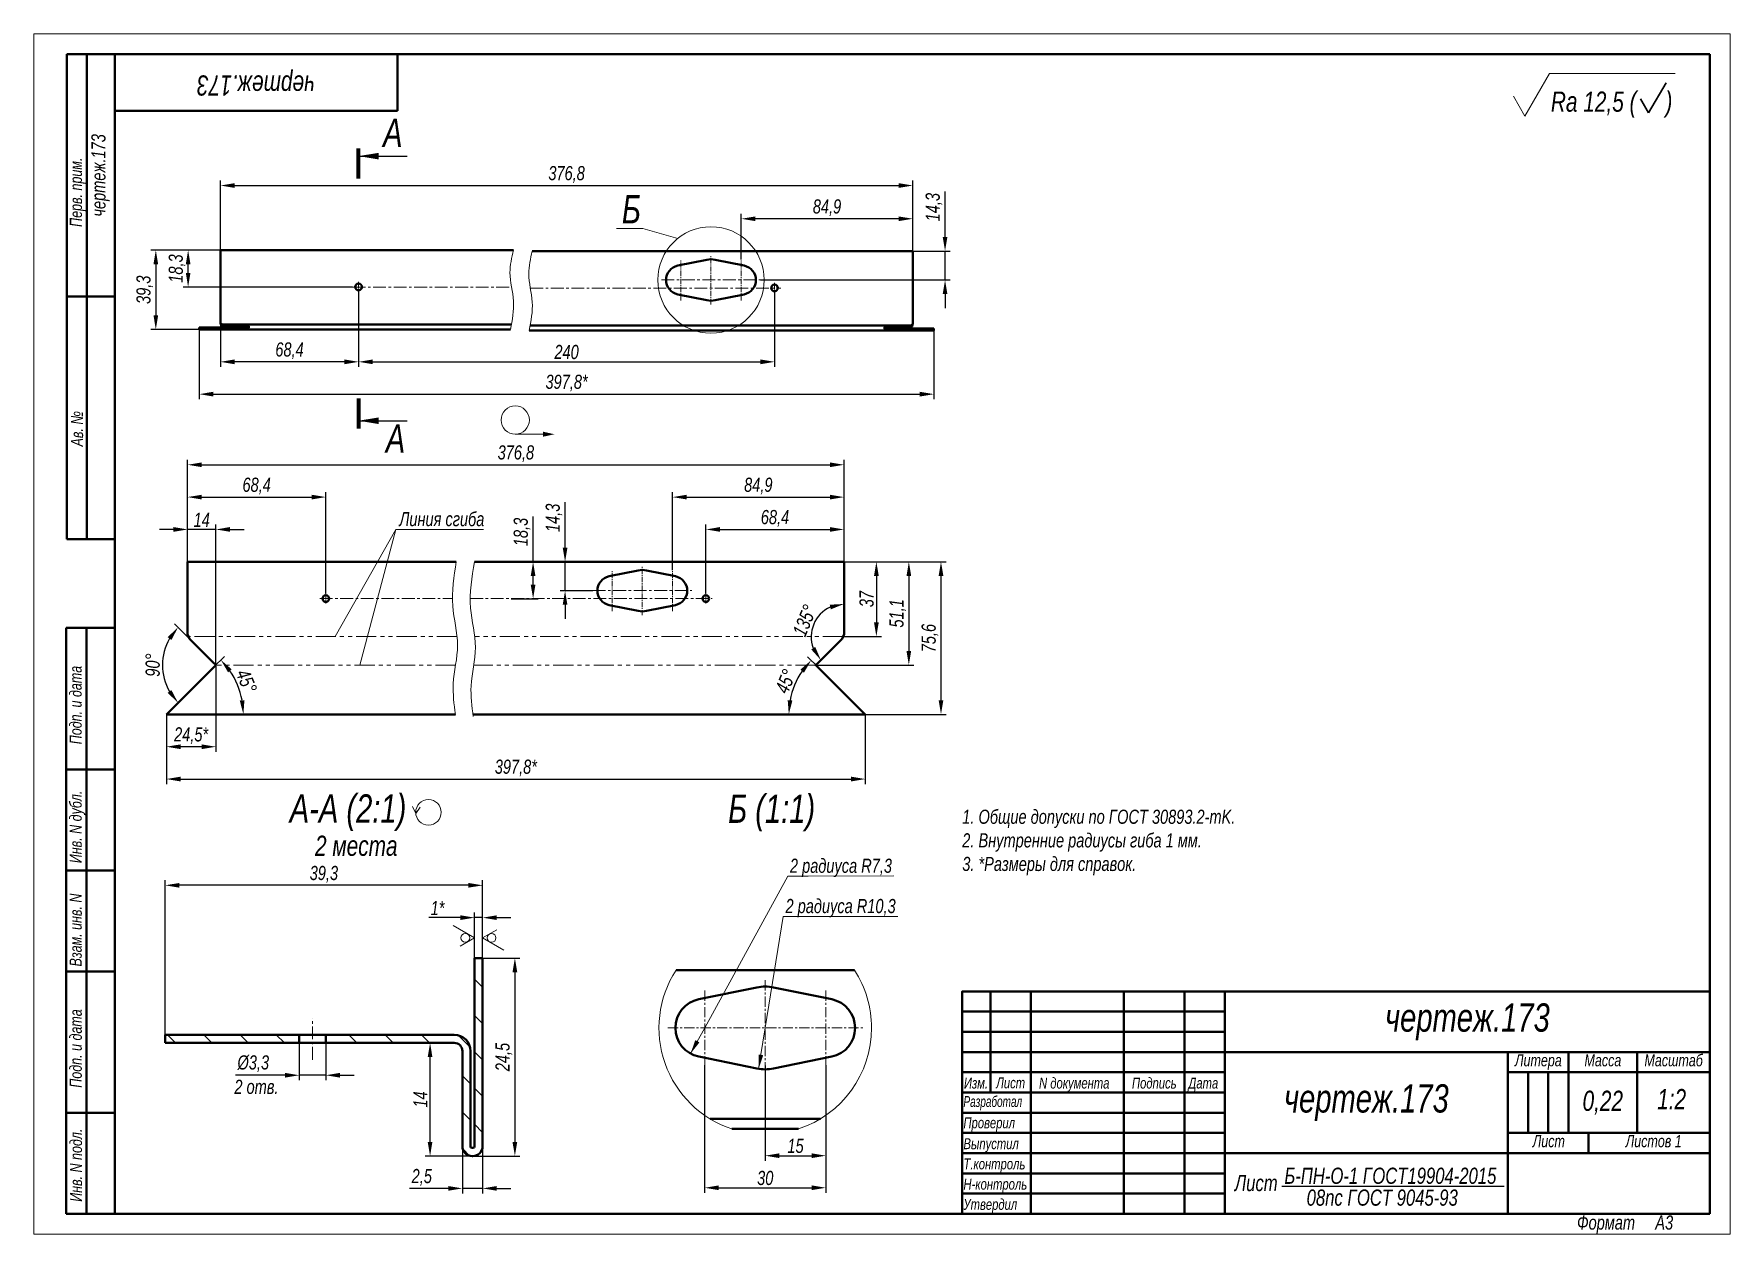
# Model space of a CAD drawing. Header units: millimetres. Extents: x 8428 to 17165, y -24193 to -22478.
# Drawn here: x 8427.6 to 8847.6, y -22774.9 to -22477.9 of the extents above; entities outside this region: 1.
import ezdxf

# ---------------------------------------------------------------- set-up
doc = ezdxf.new("R2010")
doc.units = ezdxf.units.MM
doc.linetypes.add('LT_04', pattern=[20, 10, -2, 2, -2, 2, -2])
doc.linetypes.add('LT_08', pattern=[10.16, 6.35, -1.27, 1.27, -1.27])
for name, color, linetype, lineweight in [('Layer_01', 3, 'Continuous', 13), ('Layer_02', 5, 'LT_04', 13), ('Layer_05', 7, 'Continuous', 40), ('Layer_08', 1, 'Continuous', 15), ('Layer_09', 6, 'Continuous', 15), ('Layer_15', 7, 'Continuous', 40), ('Layer_18', 7, 'Continuous', 18), ('Layer_20', 8, 'Continuous', 20)]:
    doc.layers.add(name, color=color, linetype=linetype, lineweight=lineweight)
doc.styles.add('Style_01', font='ARIALNI.TTF', dxfattribs={"width": 0.9, "height": 3.5})
doc.dimstyles.new('DimStyle_05', dxfattribs={"dimtxt": 3.5, "dimasz": 3.5, "dimexe": 1.25, "dimexo": 0, "dimtad": 1, "dimlfac": 2, "dimtxsty": 'Style_01', "dimcen": 0, "dimazin": 3, "dimtfac": 1, "dimtmove": 0, "dimatfit": 3})
pattern_1 = [(135, (0.16, -4.48), (-4.490128, -4.490128), [])]

msp = doc.modelspace()

# ---------------------------------------------------------------- texts
at = {"layer": 'Layer_01', "style": 'Style_01', "width": 0.9}
for s, height, p in [('Rа 12,5 (     )', 5, (8803.1934, -22497.146)), ('А', 7, (8514.0227, -22505.8476)), ('А', 7, (8514.6841, -22581.5392)), ('1:2', 5, (8829.5204, -22743.9928))]:
    msp.add_text(s, height=height, dxfattribs=at).set_placement(p)
at = {"layer": 'Layer_01', "attachment_point": 5, "style": 'Style_01'}
for insert, char_height, width, rotation in [((8482.5641, -22489.8924), 5, 70, 180), ((8444.0641, -22512.8924), 3.5, 60, 90)]:
    msp.add_mtext('чертеж.173', dxfattribs=dict(at, insert=insert, char_height=char_height, width=width, rotation=rotation))
at = {"layer": 'Layer_01', "style": 'Style_01'}
for s, insert, char_height, width, attachment_point in [('Б', (8573.1552, -22517.7631), 7, 4.434925, 1), ('Линия сгиба', (8539.0924, -22599.7522), 3.5, 97.569112, 9), ('чертеж.173', (8782.5241, -22722.3607), 7, 120.079998, 5), ('чертеж.173', (8757.5074, -22742.3741), 7, 70.046667, 5), ('0,22', (8816.0464, -22742.3741), 5, 17.011333, 5)]:
    msp.add_mtext(s, dxfattribs=dict(at, insert=insert, char_height=char_height, width=width, attachment_point=attachment_point))
at = {"layer": 'Layer_01', "attachment_point": 1, "style": 'Style_01'}
for s, insert, char_height in [('А-А (2:1)', (8490.9131, -22666.0617), 7), ('Б (1:1)', (8599.4706, -22666.1282), 7), ('2 места', (8497.1724, -22676.2942), 5)]:
    msp.add_mtext(s, dxfattribs=dict(at, insert=insert, char_height=char_height))
at = {"layer": 'Layer_01', "insert": (8657.4408, -22686.095), "char_height": 3.5, "attachment_point": 7, "style": 'Style_01'}
msp.add_mtext_dynamic_manual_height_columns('1. Общие допуски по ГОСТ 30893.2-mK.\\P2. Внутренние радиусы гиба 1 мм.\\P3. *Размеры для справок.', width=195.138224, gutter_width=17.5, heights=[-16.3174], dxfattribs=at)
at = {"layer": 'Layer_01', "linetype": 'Continuous', "char_height": 4, "width": 70.046667, "attachment_point": 5, "style": 'Style_01'}
for s, insert in [('Б-ПН-О-1 ГОСТ19904-2015', (8763.451, -22760.4928)), ('Лист', (8730.224, -22762.2928)), ('08пс ГОСТ 9045-93', (8761.43, -22765.901))]:
    msp.add_mtext(s, dxfattribs=dict(at, insert=insert))
at = {"layer": 'Layer_08', "ltscale": 0.5, "char_height": 3.5, "attachment_point": 5, "style": 'Style_01'}
for s, insert in [('2 радиуса R7,3', (8627.4009, -22684.2728)), ('2 радиуса R10,3', (8627.3136, -22694.243)), ('2 отв.', (8482.6619, -22738.4673))]:
    msp.add_mtext(s, dxfattribs=dict(at, insert=insert))

# ---------------------------------------------------------------- blocks, each defined once
blk = doc.blocks.new('Block_146')
at = {"layer": 'Layer_05', "linetype": 'Continuous', "lineweight": 15}
for p, q in [((0, 297.18), (0, 0.18)), ((420, 297.18), (0, 297.18)), ((420, 297.18), (420, 0.18)), ((0, 0.18), (420, 0.18))]:
    blk.add_line(p, q, dxfattribs=at)
at = {"layer": 'Layer_05', "linetype": 'Continuous'}
for p, q in [((415, 292.18), (8.12, 292.18)), ((8.12, 172.18), (8.12, 292.18)), ((13.12, 172.18), (13.12, 292.18)), ((20, 292.18), (20, 5.18)), ((90, 292.18), (90, 278.18)), ((415, 5.18), (415, 292.18)), ((20, 278.18), (90, 278.18)), ((8.12, 232.18), (20, 232.18)), ((8.12, 172.18), (20, 172.18)), ((8, 5.18), (8, 150.18)), ((8, 150.18), (20, 150.18)), ((13, 5.18), (13, 150.18)), ((8, 115.18), (20, 115.18)), ((8, 90.18), (20, 90.18)), ((8, 65.18), (20, 65.18)), ((229.88, 55.22), (294.92, 55.22)), ((229.88, 50.21), (294.92, 50.21)), ((229.88, 45.21), (294.92, 45.21)), ((369.97, 40.21), (369.97, 25.2)), ((374.97, 40.21), (374.97, 25.2)), ((8, 30.18), (20, 30.18)), ((229.88, 30.2), (294.92, 30.2)), ((229.88, 25.2), (294.92, 25.2)), ((229.88, 20.19), (294.92, 20.19)), ((229.88, 15.19), (294.92, 15.19)), ((229.88, 10.19), (294.92, 10.19)), ((8, 5.18), (20, 5.18)), ((20, 5.18), (415, 5.18)), ((415, 5.18), (230, 5.18))]:
    blk.add_line(p, q, dxfattribs=at)
for points in [[(415, 60.22), (229.88, 60.22), (229.88, 5.18)], [(236.88, 60.22), (236.88, 35.2)], [(246.89, 60.22), (246.89, 5.18)], [(269.9, 60.22), (269.9, 5.18)], [(284.91, 60.22), (284.91, 5.18)], [(294.92, 60.22), (294.92, 5.18)], [(415, 45.21), (294.92, 45.21)], [(415, 45.21), (294.92, 45.21)], [(364.97, 45.21), (364.97, 5.18)], [(379.98, 45.21), (379.98, 25.2)], [(396.99, 45.21), (396.99, 25.2)], [(396.99, 45.21), (396.99, 25.2)], [(229.88, 40.21), (294.92, 40.21)], [(364.97, 40.21), (415, 40.21)], [(229.88, 35.2), (294.92, 35.2)], [(364.97, 25.2), (415, 25.2)], [(384.98, 25.2), (384.98, 20.19)], [(294.92, 20.19), (415, 20.19)]]:
    blk.add_lwpolyline(points, dxfattribs=at)
at = {"layer": 'Layer_05', "linetype": 'Continuous', "style": 'Style_01', "width": 0.9}
for s, p in [('Перв. прим.', (11.89, 249.43)), ('Ав. №', (12.16, 195.1)), ('Подп. и дата', (11.81, 121.4)), ('Инв. N дубл.', (11.82, 91.97)), ('Взам. инв. N', (11.83, 66.4)), ('Подп. и дата', (11.85, 36.4)), ('Инв. N подл.', (11.9, 8.18))]:
    blk.add_text(s, height=3, rotation=90, dxfattribs=at).set_placement(p)
at = {"layer": 'Layer_05', "linetype": 'Continuous', "style": 'Style_01'}
for s, height, width, p in [('Литера', 3, 0.9, (366.74, 41.69)), ('Масса', 3, 0.9, (383.95, 41.69)), ('Масштаб', 3, 0.9, (398.8, 41.69)), ('Изм.', 2.7, 0.9, (230.29, 36.2)), ('Лист', 2.7, 0.9, (238.27, 36.25)), ('N документа', 2.7, 0.9, (248.89, 36.2)), ('Подпись', 2.7, 0.9, (271.9, 36.2)), ('Дата', 2.7, 0.9, (285.88, 36.2)), ('Разработал', 2.7, 0.8, (230.17, 31.64)), ('Проверил', 2.7, 0.9, (230.17, 26.36)), ('Выпустил', 2.7, 0.9, (230.17, 21.19)), ('Лист ', 3, 0.9, (371.13, 21.68)), ('Листов 1', 3, 0.9, (394.15, 21.68)), ('Т.контроль', 2.7, 0.9, (230.17, 16.19)), ('Н-контроль', 2.7, 0.9, (230.17, 11.19)), ('Утвердил', 2.7, 0.9, (230.17, 6.18))]:
    blk.add_text(s, height=height, dxfattribs=dict(at, width=width)).set_placement(p)
at = {"layer": 'Layer_05', "linetype": 'Continuous', "insert": (382.1, 4.78), "char_height": 3.5, "width": 32.9515, "attachment_point": 1, "style": 'Style_01'}
blk.add_mtext('Формат     А3', dxfattribs=at)
blk = doc.blocks.new('*D1099')
at = {"layer": 'Defpoints', "color": 0, "ltscale": 0.5, "transparency": 16777216}
for p in [(8538.66, -22696.59), (8536.66, -22706.59), (8538.66, -22706.59)]:
    blk.add_point(p, dxfattribs=at)
at = {"layer": 'Layer_08', "color": 0, "lineweight": -2, "ltscale": 0.5, "transparency": 16777216}
for p, q in [((8533.16, -22696.59), (8525.36, -22696.59)), ((8536.66, -22706.59), (8536.66, -22695.34)), ((8538.66, -22696.59), (8536.66, -22696.59)), ((8538.66, -22706.59), (8538.66, -22695.34)), ((8542.16, -22696.59), (8545.66, -22696.59))]:
    blk.add_line(p, q, dxfattribs=at)
at = {"layer": 'Layer_08', "color": 0, "ltscale": 0.5, "transparency": 16777216}
for points in [[(8533.16, -22696.01), (8533.16, -22697.17), (8536.66, -22696.59)], [(8542.16, -22696.01), (8542.16, -22697.17), (8538.66, -22696.59)]]:
    blk.add_solid(points, dxfattribs=at)
at = {"layer": 'Layer_08', "color": 0, "ltscale": 0.5, "transparency": 16777216, "insert": (8527.51, -22694.21), "char_height": 3.5, "attachment_point": 5, "style": 'Style_01'}
blk.add_mtext('1*', dxfattribs=at)
blk = doc.blocks.new('*D1100')
at = {"layer": 'Defpoints', "color": 0, "ltscale": 0.5, "transparency": 16777216}
for p in [(8460.06, -22688.59), (8538.66, -22706.59), (8460.06, -22725.59)]:
    blk.add_point(p, dxfattribs=at)
at = {"layer": 'Layer_08', "color": 0, "lineweight": -2, "ltscale": 0.5, "transparency": 16777216}
for p, q in [((8460.06, -22725.59), (8460.06, -22687.34)), ((8538.66, -22706.59), (8538.66, -22687.34)), ((8535.16, -22688.59), (8463.56, -22688.59))]:
    blk.add_line(p, q, dxfattribs=at)
at = {"layer": 'Layer_08', "color": 0, "ltscale": 0.5, "transparency": 16777216}
for points in [[(8463.56, -22688.01), (8463.56, -22689.17), (8460.06, -22688.59)], [(8535.16, -22688.01), (8535.16, -22689.17), (8538.66, -22688.59)]]:
    blk.add_solid(points, dxfattribs=at)
at = {"layer": 'Layer_08', "color": 0, "ltscale": 0.5, "transparency": 16777216, "insert": (8499.36, -22685.86), "char_height": 3.5, "attachment_point": 5, "style": 'Style_01'}
blk.add_mtext('39,3', dxfattribs=at)
blk = doc.blocks.new('*D1101')
at = {"layer": 'Defpoints', "color": 0, "ltscale": 0.5, "transparency": 16777216}
for p in [(8538.66, -22706.59), (8536.26, -22755.59), (8546.66, -22755.59)]:
    blk.add_point(p, dxfattribs=at)
at = {"layer": 'Layer_08', "color": 0, "lineweight": -2, "ltscale": 0.5, "transparency": 16777216}
for p, q in [((8538.66, -22706.59), (8547.91, -22706.59)), ((8546.66, -22710.09), (8546.66, -22752.09)), ((8536.26, -22755.59), (8547.91, -22755.59))]:
    blk.add_line(p, q, dxfattribs=at)
at = {"layer": 'Layer_08', "color": 0, "ltscale": 0.5, "transparency": 16777216}
for points in [[(8546.07, -22710.09), (8547.24, -22710.09), (8546.66, -22706.59)], [(8546.07, -22752.09), (8547.24, -22752.09), (8546.66, -22755.59)]]:
    blk.add_solid(points, dxfattribs=at)
at = {"layer": 'Layer_08', "color": 0, "ltscale": 0.5, "transparency": 16777216, "insert": (8543.92, -22731.09), "char_height": 3.5, "attachment_point": 5, "rotation": 90, "style": 'Style_01'}
blk.add_mtext('24,5', dxfattribs=at)
blk = doc.blocks.new('*D1102')
at = {"layer": 'Defpoints', "color": 0, "ltscale": 0.5, "transparency": 16777216}
for p in [(8525.66, -22727.59), (8527.22, -22727.59), (8536.26, -22755.59)]:
    blk.add_point(p, dxfattribs=at)
at = {"layer": 'Layer_08', "color": 0, "lineweight": -2, "ltscale": 0.5, "transparency": 16777216}
for p, q in [((8527.22, -22727.59), (8524.41, -22727.59)), ((8525.66, -22752.09), (8525.66, -22731.09)), ((8536.26, -22755.59), (8524.41, -22755.59))]:
    blk.add_line(p, q, dxfattribs=at)
at = {"layer": 'Layer_08', "color": 0, "ltscale": 0.5, "transparency": 16777216}
for points in [[(8525.07, -22731.09), (8526.24, -22731.09), (8525.66, -22727.59)], [(8525.07, -22752.09), (8526.24, -22752.09), (8525.66, -22755.59)]]:
    blk.add_solid(points, dxfattribs=at)
at = {"layer": 'Layer_08', "color": 0, "ltscale": 0.5, "transparency": 16777216, "insert": (8523.27, -22741.59), "char_height": 3.5, "attachment_point": 5, "rotation": 90, "style": 'Style_01'}
blk.add_mtext('14', dxfattribs=at)
blk = doc.blocks.new('*D1103')
at = {"layer": 'Defpoints', "color": 0, "ltscale": 0.5, "transparency": 16777216}
for p in [(8533.66, -22753.23), (8538.66, -22752.75), (8538.66, -22763.59)]:
    blk.add_point(p, dxfattribs=at)
at = {"layer": 'Layer_08', "color": 0, "lineweight": -2, "ltscale": 0.5, "transparency": 16777216}
for p, q in [((8533.66, -22753.23), (8533.66, -22764.84)), ((8538.66, -22752.75), (8538.66, -22764.84)), ((8530.16, -22763.59), (8520.54, -22763.59)), ((8538.66, -22763.59), (8533.66, -22763.59)), ((8542.16, -22763.59), (8545.66, -22763.59))]:
    blk.add_line(p, q, dxfattribs=at)
at = {"layer": 'Layer_08', "color": 0, "ltscale": 0.5, "transparency": 16777216}
for points in [[(8530.16, -22763.01), (8530.16, -22764.17), (8533.66, -22763.59)], [(8542.16, -22763.01), (8542.16, -22764.17), (8538.66, -22763.59)]]:
    blk.add_solid(points, dxfattribs=at)
at = {"layer": 'Layer_08', "color": 0, "ltscale": 0.5, "transparency": 16777216, "insert": (8523.6, -22760.86), "char_height": 3.5, "attachment_point": 5, "style": 'Style_01'}
blk.add_mtext('2,5', dxfattribs=at)
blk = doc.blocks.new('*D1104')
at = {"layer": 'Defpoints', "color": 0, "ltscale": 0.5, "transparency": 16777216}
for p in [(8493.26, -22727.59), (8499.86, -22727.59), (8493.26, -22735.59)]:
    blk.add_point(p, dxfattribs=at)
at = {"layer": 'Layer_08', "color": 0, "lineweight": -2, "ltscale": 0.5, "transparency": 16777216}
for p, q in [((8493.26, -22727.59), (8493.26, -22736.84)), ((8499.86, -22727.59), (8499.86, -22736.84)), ((8489.76, -22735.59), (8477.48, -22735.59)), ((8499.86, -22735.59), (8493.26, -22735.59)), ((8503.36, -22735.59), (8506.86, -22735.59))]:
    blk.add_line(p, q, dxfattribs=at)
at = {"layer": 'Layer_08', "color": 0, "ltscale": 0.5, "transparency": 16777216}
for points in [[(8489.76, -22735.01), (8489.76, -22736.17), (8493.26, -22735.59)], [(8503.36, -22735.01), (8503.36, -22736.17), (8499.86, -22735.59)]]:
    blk.add_solid(points, dxfattribs=at)
at = {"layer": 'Layer_08', "color": 0, "ltscale": 0.5, "transparency": 16777216, "insert": (8481.87, -22732.74), "char_height": 3.5, "attachment_point": 5, "style": 'Style_01'}
blk.add_mtext('%%C3,3', dxfattribs=at)
blk = doc.blocks.new('*D1105')
at = {"layer": 'Defpoints', "color": 0, "ltscale": 0.5, "transparency": 16777216}
for p in [(8608.65, -22733.19), (8623.65, -22735.78), (8623.65, -22755.5)]:
    blk.add_point(p, dxfattribs=at)
at = {"layer": 'Layer_08', "color": 0, "lineweight": -2, "ltscale": 0.5, "transparency": 16777216}
for p, q in [((8608.65, -22733.19), (8608.65, -22756.75)), ((8623.65, -22735.78), (8623.65, -22756.75)), ((8612.15, -22755.5), (8620.15, -22755.5))]:
    blk.add_line(p, q, dxfattribs=at)
at = {"layer": 'Layer_08', "color": 0, "ltscale": 0.5, "transparency": 16777216}
for points in [[(8612.15, -22754.91), (8612.15, -22756.08), (8608.65, -22755.5)], [(8620.15, -22754.91), (8620.15, -22756.08), (8623.65, -22755.5)]]:
    blk.add_solid(points, dxfattribs=at)
at = {"layer": 'Layer_08', "color": 0, "ltscale": 0.5, "transparency": 16777216, "insert": (8616.15, -22753.08), "char_height": 3.5, "attachment_point": 5, "style": 'Style_01'}
blk.add_mtext('15', dxfattribs=at)
blk = doc.blocks.new('*D1106')
at = {"layer": 'Defpoints', "color": 0, "ltscale": 0.5, "transparency": 16777216}
for p in [(8593.65, -22733.13), (8623.65, -22733.13), (8623.65, -22763.44)]:
    blk.add_point(p, dxfattribs=at)
at = {"layer": 'Layer_08', "color": 0, "lineweight": -2, "ltscale": 0.5, "transparency": 16777216}
for p, q in [((8593.65, -22733.13), (8593.65, -22764.69)), ((8623.65, -22733.13), (8623.65, -22764.69)), ((8597.15, -22763.44), (8620.15, -22763.44))]:
    blk.add_line(p, q, dxfattribs=at)
at = {"layer": 'Layer_08', "color": 0, "ltscale": 0.5, "transparency": 16777216}
for points in [[(8597.15, -22762.85), (8597.15, -22764.02), (8593.65, -22763.44)], [(8620.15, -22762.85), (8620.15, -22764.02), (8623.65, -22763.44)]]:
    blk.add_solid(points, dxfattribs=at)
at = {"layer": 'Layer_08', "color": 0, "ltscale": 0.5, "transparency": 16777216, "insert": (8608.65, -22761.03), "char_height": 3.5, "attachment_point": 5, "style": 'Style_01'}
blk.add_mtext('30', dxfattribs=at)
blk = doc.blocks.new('*D1107')
at = {"layer": 'Defpoints', "color": 0, "ltscale": 0.5, "transparency": 16777216}
for p in [(8472.62, -22634.07), (8460.37, -22646.29), (8460.37, -22654.29)]:
    blk.add_point(p, dxfattribs=at)
at = {"layer": 'Layer_08', "color": 0, "lineweight": -2, "ltscale": 0.5, "transparency": 16777216}
for p, q in [((8472.62, -22634.07), (8472.62, -22655.54)), ((8460.37, -22646.29), (8460.37, -22655.54)), ((8469.12, -22654.29), (8463.87, -22654.29))]:
    blk.add_line(p, q, dxfattribs=at)
at = {"layer": 'Layer_08', "color": 0, "ltscale": 0.5, "transparency": 16777216}
for points in [[(8463.87, -22653.71), (8463.87, -22654.88), (8460.37, -22654.29)], [(8469.12, -22653.71), (8469.12, -22654.88), (8472.62, -22654.29)]]:
    blk.add_solid(points, dxfattribs=at)
at = {"layer": 'Layer_08', "color": 0, "ltscale": 0.5, "transparency": 16777216, "insert": (8466.49, -22651.56), "char_height": 3.5, "attachment_point": 5, "style": 'Style_01'}
blk.add_mtext('24,5*', dxfattribs=at)
blk = doc.blocks.new('*D1108')
at = {"layer": 'Defpoints', "color": 0, "ltscale": 0.5, "transparency": 16777216}
for p in [(8466.12, -22627.6), (8459.85, -22630.66), (8472.02, -22633.5), (8472.02, -22634.64), (8460.37, -22646.29)]:
    blk.add_point(p, dxfattribs=at)
at = {"layer": 'Layer_08', "color": 0, "lineweight": -2, "ltscale": 0.5, "transparency": 16777216}
blk.add_line((8466.12, -22627.6), (8462.38, -22623.86), dxfattribs=at)
blk.add_arc((8472.59, -22634.07), 13.19, 150.2436, 209.7564, dxfattribs=at)
at = {"layer": 'Layer_08', "color": 0, "ltscale": 0.5, "transparency": 16777216}
for points in [[(8460.67, -22627.17), (8461.6, -22627.88), (8463.26, -22624.74)], [(8461.6, -22640.26), (8460.67, -22640.97), (8463.26, -22643.4)]]:
    blk.add_solid(points, dxfattribs=at)
at = {"layer": 'Layer_08', "color": 0, "ltscale": 0.5, "transparency": 16777216, "insert": (8456.99, -22634.07), "char_height": 3.5, "attachment_point": 5, "rotation": 90, "style": 'Style_01'}
blk.add_mtext('90°', dxfattribs=at)
blk = doc.blocks.new('*D1109')
at = {"layer": 'Defpoints', "color": 0, "ltscale": 0.5, "transparency": 16777216}
for p in [(8472.02, -22634.64), (8478.78, -22641.36), (8460.37, -22646.29), (8460.37, -22646.29), (8485.52, -22646.29)]:
    blk.add_point(p, dxfattribs=at)
at = {"layer": 'Layer_08', "color": 0, "lineweight": -2, "ltscale": 0.5, "transparency": 16777216}
blk.add_line((8472.02, -22634.64), (8474.73, -22631.93), dxfattribs=at)
blk.add_arc((8460.37, -22646.29), 19.07, 10.5326, 34.4674, dxfattribs=at)
at = {"layer": 'Layer_08', "color": 0, "ltscale": 0.5, "transparency": 16777216}
for points in [[(8475.64, -22635.88), (8476.53, -22635.13), (8473.85, -22632.81)], [(8479.69, -22642.76), (8478.53, -22642.86), (8479.43, -22646.29)]]:
    blk.add_solid(points, dxfattribs=at)
at = {"layer": 'Layer_08', "color": 0, "ltscale": 0.5, "transparency": 16777216, "insert": (8480.2, -22638.08), "char_height": 3.5, "attachment_point": 5, "rotation": 292.5, "style": 'Style_01'}
blk.add_mtext('45°', dxfattribs=at)
blk = doc.blocks.new('*D1110')
at = {"layer": 'Defpoints', "color": 0, "ltscale": 0.5, "transparency": 16777216}
for p in [(8460.37, -22646.29), (8633.42, -22646.29), (8633.42, -22662.29)]:
    blk.add_point(p, dxfattribs=at)
at = {"layer": 'Layer_08', "color": 0, "lineweight": -2, "ltscale": 0.5, "transparency": 16777216}
for p, q in [((8460.37, -22646.29), (8460.37, -22663.54)), ((8633.42, -22646.29), (8633.42, -22663.54)), ((8463.87, -22662.29), (8629.92, -22662.29))]:
    blk.add_line(p, q, dxfattribs=at)
at = {"layer": 'Layer_08', "color": 0, "ltscale": 0.5, "transparency": 16777216}
for points in [[(8463.87, -22661.71), (8463.87, -22662.88), (8460.37, -22662.29)], [(8629.92, -22661.71), (8629.92, -22662.88), (8633.42, -22662.29)]]:
    blk.add_solid(points, dxfattribs=at)
at = {"layer": 'Layer_08', "color": 0, "ltscale": 0.5, "transparency": 16777216, "insert": (8546.9, -22659.56), "char_height": 3.5, "attachment_point": 5, "style": 'Style_01'}
blk.add_mtext('397,8*', dxfattribs=at)
blk = doc.blocks.new('*D1111')
at = {"layer": 'Defpoints', "color": 0, "ltscale": 0.5, "transparency": 16777216}
for p in [(8628.17, -22608.52), (8627.72, -22627.01), (8636.17, -22627.01)]:
    blk.add_point(p, dxfattribs=at)
at = {"layer": 'Layer_08', "color": 0, "lineweight": -2, "ltscale": 0.5, "transparency": 16777216}
for p, q in [((8628.17, -22608.52), (8637.42, -22608.52)), ((8636.17, -22612.02), (8636.17, -22623.51)), ((8627.72, -22627.01), (8637.42, -22627.01))]:
    blk.add_line(p, q, dxfattribs=at)
at = {"layer": 'Layer_08', "color": 0, "ltscale": 0.5, "transparency": 16777216}
for points in [[(8635.59, -22612.02), (8636.76, -22612.02), (8636.17, -22608.52)], [(8635.59, -22623.51), (8636.76, -22623.51), (8636.17, -22627.01)]]:
    blk.add_solid(points, dxfattribs=at)
at = {"layer": 'Layer_08', "color": 0, "ltscale": 0.5, "transparency": 16777216, "insert": (8633.76, -22617.76), "char_height": 3.5, "attachment_point": 5, "rotation": 90, "style": 'Style_01'}
blk.add_mtext('37', dxfattribs=at)
blk = doc.blocks.new('*D1112')
at = {"layer": 'Defpoints', "color": 0, "ltscale": 0.5, "transparency": 16777216}
for p in [(8619.71, -22608.52), (8620.92, -22634.07), (8644.21, -22634.07)]:
    blk.add_point(p, dxfattribs=at)
at = {"layer": 'Layer_08', "color": 0, "lineweight": -2, "ltscale": 0.5, "transparency": 16777216}
for p, q in [((8619.71, -22608.52), (8645.46, -22608.52)), ((8644.21, -22612.02), (8644.21, -22630.57)), ((8620.92, -22634.07), (8645.46, -22634.07))]:
    blk.add_line(p, q, dxfattribs=at)
at = {"layer": 'Layer_08', "color": 0, "ltscale": 0.5, "transparency": 16777216}
for points in [[(8643.63, -22612.02), (8644.79, -22612.02), (8644.21, -22608.52)], [(8643.63, -22630.57), (8644.79, -22630.57), (8644.21, -22634.07)]]:
    blk.add_solid(points, dxfattribs=at)
at = {"layer": 'Layer_08', "color": 0, "ltscale": 0.5, "transparency": 16777216, "insert": (8641.47, -22621.29), "char_height": 3.5, "attachment_point": 5, "rotation": 90, "style": 'Style_01'}
blk.add_mtext('51,1', dxfattribs=at)
blk = doc.blocks.new('*D1113')
at = {"layer": 'Defpoints', "color": 0, "ltscale": 0.5, "transparency": 16777216}
for p in [(8620.2, -22608.52), (8622.27, -22646.29), (8652.17, -22646.29)]:
    blk.add_point(p, dxfattribs=at)
at = {"layer": 'Layer_08', "color": 0, "lineweight": -2, "ltscale": 0.5, "transparency": 16777216}
for p, q in [((8620.2, -22608.52), (8653.42, -22608.52)), ((8652.17, -22612.02), (8652.17, -22642.79)), ((8622.27, -22646.29), (8653.42, -22646.29))]:
    blk.add_line(p, q, dxfattribs=at)
at = {"layer": 'Layer_08', "color": 0, "ltscale": 0.5, "transparency": 16777216}
for points in [[(8651.59, -22612.02), (8652.76, -22612.02), (8652.17, -22608.52)], [(8651.59, -22642.79), (8652.76, -22642.79), (8652.17, -22646.29)]]:
    blk.add_solid(points, dxfattribs=at)
at = {"layer": 'Layer_08', "color": 0, "ltscale": 0.5, "transparency": 16777216, "insert": (8649.44, -22627.41), "char_height": 3.5, "attachment_point": 5, "rotation": 90, "style": 'Style_01'}
blk.add_mtext('75,6', dxfattribs=at)
blk = doc.blocks.new('*D1115')
at = {"layer": 'Defpoints', "color": 0, "ltscale": 0.5, "transparency": 16777216}
for p in [(8499.83, -22592.51), (8465.62, -22611.17), (8499.83, -22616.39)]:
    blk.add_point(p, dxfattribs=at)
at = {"layer": 'Layer_08', "color": 0, "lineweight": -2, "ltscale": 0.5, "transparency": 16777216}
for p, q in [((8465.62, -22611.17), (8465.62, -22591.26)), ((8499.83, -22616.39), (8499.83, -22591.26)), ((8469.12, -22592.51), (8496.33, -22592.51))]:
    blk.add_line(p, q, dxfattribs=at)
at = {"layer": 'Layer_08', "color": 0, "ltscale": 0.5, "transparency": 16777216}
for points in [[(8469.12, -22591.93), (8469.12, -22593.1), (8465.62, -22592.51)], [(8496.33, -22591.93), (8496.33, -22593.1), (8499.83, -22592.51)]]:
    blk.add_solid(points, dxfattribs=at)
at = {"layer": 'Layer_08', "color": 0, "ltscale": 0.5, "transparency": 16777216, "insert": (8482.72, -22589.78), "char_height": 3.5, "attachment_point": 5, "style": 'Style_01'}
blk.add_mtext('68,4', dxfattribs=at)
blk = doc.blocks.new('*D1114')
at = {"layer": 'Defpoints', "color": 0, "ltscale": 0.5, "transparency": 16777216}
for p in [(8465.62, -22600.52), (8465.62, -22608.52), (8472.62, -22634.07)]:
    blk.add_point(p, dxfattribs=at)
at = {"layer": 'Layer_08', "color": 0, "lineweight": -2, "ltscale": 0.5, "transparency": 16777216}
for p, q in [((8465.62, -22608.52), (8465.62, -22599.27)), ((8472.62, -22634.07), (8472.62, -22599.27)), ((8462.12, -22600.52), (8458.62, -22600.52)), ((8472.62, -22600.52), (8465.62, -22600.52)), ((8476.12, -22600.52), (8479.62, -22600.52))]:
    blk.add_line(p, q, dxfattribs=at)
at = {"layer": 'Layer_08', "color": 0, "ltscale": 0.5, "transparency": 16777216}
for points in [[(8462.12, -22599.93), (8462.12, -22601.1), (8465.62, -22600.52)], [(8476.12, -22599.93), (8476.12, -22601.1), (8472.62, -22600.52)]]:
    blk.add_solid(points, dxfattribs=at)
at = {"layer": 'Layer_08', "color": 0, "ltscale": 0.5, "transparency": 16777216, "insert": (8469.12, -22598.13), "char_height": 3.5, "attachment_point": 5, "style": 'Style_01'}
blk.add_mtext('14', dxfattribs=at)
blk = doc.blocks.new('*D1116')
at = {"layer": 'Defpoints', "color": 0, "ltscale": 0.5, "transparency": 16777216}
for p in [(8628.17, -22600.52), (8628.17, -22612.12), (8593.96, -22616.4)]:
    blk.add_point(p, dxfattribs=at)
at = {"layer": 'Layer_08', "color": 0, "lineweight": -2, "ltscale": 0.5, "transparency": 16777216}
for p, q in [((8593.96, -22616.4), (8593.96, -22599.27)), ((8628.17, -22612.12), (8628.17, -22599.27)), ((8597.46, -22600.52), (8624.67, -22600.52))]:
    blk.add_line(p, q, dxfattribs=at)
at = {"layer": 'Layer_08', "color": 0, "ltscale": 0.5, "transparency": 16777216}
for points in [[(8597.46, -22599.93), (8597.46, -22601.1), (8593.96, -22600.52)], [(8624.67, -22599.93), (8624.67, -22601.1), (8628.17, -22600.52)]]:
    blk.add_solid(points, dxfattribs=at)
at = {"layer": 'Layer_08', "color": 0, "ltscale": 0.5, "transparency": 16777216, "insert": (8611.07, -22597.78), "char_height": 3.5, "attachment_point": 5, "style": 'Style_01'}
blk.add_mtext('68,4', dxfattribs=at)
blk = doc.blocks.new('*D1117')
at = {"layer": 'Defpoints', "color": 0, "ltscale": 0.5, "transparency": 16777216}
for p in [(8628.17, -22592.52), (8628.17, -22608.52), (8585.71, -22610.61)]:
    blk.add_point(p, dxfattribs=at)
at = {"layer": 'Layer_08', "color": 0, "lineweight": -2, "ltscale": 0.5, "transparency": 16777216}
for p, q in [((8585.71, -22610.61), (8585.71, -22591.27)), ((8628.17, -22608.52), (8628.17, -22591.27)), ((8589.21, -22592.52), (8624.67, -22592.52))]:
    blk.add_line(p, q, dxfattribs=at)
at = {"layer": 'Layer_08', "color": 0, "ltscale": 0.5, "transparency": 16777216}
for points in [[(8589.21, -22591.93), (8589.21, -22593.1), (8585.71, -22592.52)], [(8624.67, -22591.93), (8624.67, -22593.1), (8628.17, -22592.52)]]:
    blk.add_solid(points, dxfattribs=at)
at = {"layer": 'Layer_08', "color": 0, "ltscale": 0.5, "transparency": 16777216, "insert": (8606.94, -22589.78), "char_height": 3.5, "attachment_point": 5, "style": 'Style_01'}
blk.add_mtext('84,9', dxfattribs=at)
blk = doc.blocks.new('*D1118')
at = {"layer": 'Defpoints', "color": 0, "ltscale": 0.5, "transparency": 16777216}
for p in [(8628.17, -22584.51), (8465.62, -22608.52), (8628.17, -22608.52)]:
    blk.add_point(p, dxfattribs=at)
at = {"layer": 'Layer_08', "color": 0, "lineweight": -2, "ltscale": 0.5, "transparency": 16777216}
for p, q in [((8465.62, -22608.52), (8465.62, -22583.26)), ((8628.17, -22608.52), (8628.17, -22583.26)), ((8469.12, -22584.51), (8624.67, -22584.51))]:
    blk.add_line(p, q, dxfattribs=at)
at = {"layer": 'Layer_08', "color": 0, "ltscale": 0.5, "transparency": 16777216}
for points in [[(8469.12, -22583.93), (8469.12, -22585.1), (8465.62, -22584.51)], [(8624.67, -22583.93), (8624.67, -22585.1), (8628.17, -22584.51)]]:
    blk.add_solid(points, dxfattribs=at)
at = {"layer": 'Layer_08', "color": 0, "ltscale": 0.5, "transparency": 16777216, "insert": (8546.9, -22581.78), "char_height": 3.5, "attachment_point": 5, "style": 'Style_01'}
blk.add_mtext('376,8', dxfattribs=at)
blk = doc.blocks.new('*D1120')
at = {"layer": 'Defpoints', "color": 0, "ltscale": 0.5, "transparency": 16777216}
for p in [(8559.09, -22608.52), (8566.61, -22608.52), (8565.92, -22615.67)]:
    blk.add_point(p, dxfattribs=at)
at = {"layer": 'Layer_08', "color": 0, "lineweight": -2, "ltscale": 0.5, "transparency": 16777216}
for p, q in [((8559.09, -22605.02), (8559.09, -22593.77)), ((8566.61, -22608.52), (8557.84, -22608.52)), ((8559.09, -22615.67), (8559.09, -22608.52)), ((8565.92, -22615.67), (8557.84, -22615.67)), ((8559.09, -22619.17), (8559.09, -22622.67))]:
    blk.add_line(p, q, dxfattribs=at)
at = {"layer": 'Layer_08', "color": 0, "ltscale": 0.5, "transparency": 16777216}
for points in [[(8558.5, -22605.02), (8559.67, -22605.02), (8559.09, -22608.52)], [(8558.5, -22619.17), (8559.67, -22619.17), (8559.09, -22615.67)]]:
    blk.add_solid(points, dxfattribs=at)
at = {"layer": 'Layer_08', "color": 0, "ltscale": 0.5, "transparency": 16777216, "insert": (8556.35, -22597.65), "char_height": 3.5, "attachment_point": 5, "rotation": 90, "style": 'Style_01'}
blk.add_mtext('14,3', dxfattribs=at)
blk = doc.blocks.new('*D1119')
at = {"layer": 'Defpoints', "color": 0, "ltscale": 0.5, "transparency": 16777216}
for p in [(8551.17, -22608.52), (8559.62, -22608.52), (8545.76, -22617.65)]:
    blk.add_point(p, dxfattribs=at)
at = {"layer": 'Layer_08', "color": 0, "lineweight": -2, "ltscale": 0.5, "transparency": 16777216}
for p, q in [((8551.17, -22608.52), (8551.17, -22597.28)), ((8559.62, -22608.52), (8549.92, -22608.52)), ((8551.17, -22614.15), (8551.17, -22612.02)), ((8545.76, -22617.65), (8552.42, -22617.65))]:
    blk.add_line(p, q, dxfattribs=at)
at = {"layer": 'Layer_08', "color": 0, "ltscale": 0.5, "transparency": 16777216}
for points in [[(8550.58, -22612.02), (8551.75, -22612.02), (8551.17, -22608.52)], [(8550.58, -22614.15), (8551.75, -22614.15), (8551.17, -22617.65)]]:
    blk.add_solid(points, dxfattribs=at)
at = {"layer": 'Layer_08', "color": 0, "ltscale": 0.5, "transparency": 16777216, "insert": (8548.43, -22601.15), "char_height": 3.5, "attachment_point": 5, "rotation": 90, "style": 'Style_01'}
blk.add_mtext('18,3', dxfattribs=at)
blk = doc.blocks.new('*D1121')
at = {"layer": 'Defpoints', "color": 0, "ltscale": 0.5, "transparency": 16777216}
for p in [(8473.75, -22542.92), (8507.96, -22541.75), (8473.75, -22559.04)]:
    blk.add_point(p, dxfattribs=at)
at = {"layer": 'Layer_08', "color": 0, "lineweight": -2, "ltscale": 0.5, "transparency": 16777216}
for p, q in [((8473.75, -22542.92), (8473.75, -22560.29)), ((8507.96, -22541.75), (8507.96, -22560.29)), ((8504.46, -22559.04), (8477.25, -22559.04))]:
    blk.add_line(p, q, dxfattribs=at)
at = {"layer": 'Layer_08', "color": 0, "ltscale": 0.5, "transparency": 16777216}
for points in [[(8477.25, -22558.45), (8477.25, -22559.62), (8473.75, -22559.04)], [(8504.46, -22558.45), (8504.46, -22559.62), (8507.96, -22559.04)]]:
    blk.add_solid(points, dxfattribs=at)
at = {"layer": 'Layer_08', "color": 0, "ltscale": 0.5, "transparency": 16777216, "insert": (8490.86, -22556.3), "char_height": 3.5, "attachment_point": 5, "style": 'Style_01'}
blk.add_mtext('68,4', dxfattribs=at)
blk = doc.blocks.new('*D1122')
at = {"layer": 'Defpoints', "color": 0, "ltscale": 0.5, "transparency": 16777216}
for p in [(8507.96, -22541.75), (8610.97, -22542), (8610.97, -22559.04)]:
    blk.add_point(p, dxfattribs=at)
at = {"layer": 'Layer_08', "color": 0, "lineweight": -2, "ltscale": 0.5, "transparency": 16777216}
for p, q in [((8507.96, -22541.75), (8507.96, -22560.29)), ((8610.97, -22542), (8610.97, -22560.29)), ((8511.46, -22559.04), (8607.47, -22559.04))]:
    blk.add_line(p, q, dxfattribs=at)
at = {"layer": 'Layer_08', "color": 0, "ltscale": 0.5, "transparency": 16777216}
for points in [[(8511.46, -22558.45), (8511.46, -22559.62), (8507.96, -22559.04)], [(8607.47, -22558.45), (8607.47, -22559.62), (8610.97, -22559.04)]]:
    blk.add_solid(points, dxfattribs=at)
at = {"layer": 'Layer_08', "color": 0, "ltscale": 0.5, "transparency": 16777216, "insert": (8559.46, -22556.62), "char_height": 3.5, "attachment_point": 5, "style": 'Style_01'}
blk.add_mtext('240', dxfattribs=at)
blk = doc.blocks.new('*D1123')
at = {"layer": 'Defpoints', "color": 0, "ltscale": 0.5, "transparency": 16777216}
for p in [(8468.5, -22551.04), (8650.43, -22551.28), (8650.43, -22567.04)]:
    blk.add_point(p, dxfattribs=at)
at = {"layer": 'Layer_08', "color": 0, "lineweight": -2, "ltscale": 0.5, "transparency": 16777216}
for p, q in [((8468.5, -22551.04), (8468.5, -22568.29)), ((8650.43, -22551.28), (8650.43, -22568.29)), ((8472, -22567.04), (8646.93, -22567.04))]:
    blk.add_line(p, q, dxfattribs=at)
at = {"layer": 'Layer_08', "color": 0, "ltscale": 0.5, "transparency": 16777216}
for points in [[(8472, -22566.45), (8472, -22567.62), (8468.5, -22567.04)], [(8646.93, -22566.45), (8646.93, -22567.62), (8650.43, -22567.04)]]:
    blk.add_solid(points, dxfattribs=at)
at = {"layer": 'Layer_08', "color": 0, "ltscale": 0.5, "transparency": 16777216, "insert": (8559.46, -22564.3), "char_height": 3.5, "attachment_point": 5, "style": 'Style_01'}
blk.add_mtext('397,8*', dxfattribs=at)
blk = doc.blocks.new('*D1125')
at = {"layer": 'Defpoints', "color": 0, "ltscale": 0.5, "transparency": 16777216}
for p in [(8465.75, -22531.39), (8473.75, -22531.39), (8506.49, -22540.52)]:
    blk.add_point(p, dxfattribs=at)
at = {"layer": 'Layer_08', "color": 0, "lineweight": -2, "ltscale": 0.5, "transparency": 16777216}
for p, q in [((8473.75, -22531.39), (8464.5, -22531.39)), ((8465.75, -22537.02), (8465.75, -22534.89)), ((8506.49, -22540.52), (8464.5, -22540.52))]:
    blk.add_line(p, q, dxfattribs=at)
at = {"layer": 'Layer_08', "color": 0, "ltscale": 0.5, "transparency": 16777216}
for points in [[(8465.17, -22534.89), (8466.33, -22534.89), (8465.75, -22531.39)], [(8465.17, -22537.02), (8466.33, -22537.02), (8465.75, -22540.52)]]:
    blk.add_solid(points, dxfattribs=at)
at = {"layer": 'Layer_08', "color": 0, "ltscale": 0.5, "transparency": 16777216, "insert": (8463.01, -22535.95), "char_height": 3.5, "attachment_point": 5, "rotation": 90, "style": 'Style_01'}
blk.add_mtext('18,3', dxfattribs=at)
blk = doc.blocks.new('*D1124')
at = {"layer": 'Defpoints', "color": 0, "ltscale": 0.5, "transparency": 16777216}
for p in [(8473.75, -22531.39), (8457.75, -22551.04), (8468.89, -22551.04)]:
    blk.add_point(p, dxfattribs=at)
at = {"layer": 'Layer_08', "color": 0, "lineweight": -2, "ltscale": 0.5, "transparency": 16777216}
for p, q in [((8473.75, -22531.39), (8456.5, -22531.39)), ((8457.75, -22534.89), (8457.75, -22547.54)), ((8468.89, -22551.04), (8456.5, -22551.04))]:
    blk.add_line(p, q, dxfattribs=at)
at = {"layer": 'Layer_08', "color": 0, "ltscale": 0.5, "transparency": 16777216}
for points in [[(8457.17, -22534.89), (8458.33, -22534.89), (8457.75, -22531.39)], [(8457.17, -22547.54), (8458.33, -22547.54), (8457.75, -22551.04)]]:
    blk.add_solid(points, dxfattribs=at)
at = {"layer": 'Layer_08', "color": 0, "ltscale": 0.5, "transparency": 16777216, "insert": (8455.01, -22541.21), "char_height": 3.5, "attachment_point": 5, "rotation": 90, "style": 'Style_01'}
blk.add_mtext('39,3', dxfattribs=at)
blk = doc.blocks.new('*D1126')
at = {"layer": 'Defpoints', "color": 0, "ltscale": 0.5, "transparency": 16777216}
for p in [(8645.18, -22531.63), (8653.18, -22531.63), (8607.51, -22538.78)]:
    blk.add_point(p, dxfattribs=at)
at = {"layer": 'Layer_08', "color": 0, "lineweight": -2, "ltscale": 0.5, "transparency": 16777216}
for p, q in [((8653.18, -22528.13), (8653.18, -22516.89)), ((8645.18, -22531.63), (8654.43, -22531.63)), ((8653.18, -22538.78), (8653.18, -22531.63)), ((8607.51, -22538.78), (8654.43, -22538.78)), ((8653.18, -22542.28), (8653.18, -22545.78))]:
    blk.add_line(p, q, dxfattribs=at)
at = {"layer": 'Layer_08', "color": 0, "ltscale": 0.5, "transparency": 16777216}
for points in [[(8652.6, -22528.13), (8653.76, -22528.13), (8653.18, -22531.63)], [(8652.6, -22542.28), (8653.76, -22542.28), (8653.18, -22538.78)]]:
    blk.add_solid(points, dxfattribs=at)
at = {"layer": 'Layer_08', "color": 0, "ltscale": 0.5, "transparency": 16777216, "insert": (8650.44, -22520.76), "char_height": 3.5, "attachment_point": 5, "rotation": 90, "style": 'Style_01'}
blk.add_mtext('14,3', dxfattribs=at)
blk = doc.blocks.new('*D1127')
at = {"layer": 'Defpoints', "color": 0, "ltscale": 0.5, "transparency": 16777216}
for p in [(8602.72, -22523.63), (8645.18, -22531.63), (8602.72, -22533.73)]:
    blk.add_point(p, dxfattribs=at)
at = {"layer": 'Layer_08', "color": 0, "lineweight": -2, "ltscale": 0.5, "transparency": 16777216}
for p, q in [((8602.72, -22533.73), (8602.72, -22522.38)), ((8641.68, -22523.63), (8606.22, -22523.63)), ((8645.18, -22531.63), (8645.18, -22522.38))]:
    blk.add_line(p, q, dxfattribs=at)
at = {"layer": 'Layer_08', "color": 0, "ltscale": 0.5, "transparency": 16777216}
for points in [[(8606.22, -22523.05), (8606.22, -22524.22), (8602.72, -22523.63)], [(8641.68, -22523.05), (8641.68, -22524.22), (8645.18, -22523.63)]]:
    blk.add_solid(points, dxfattribs=at)
at = {"layer": 'Layer_08', "color": 0, "ltscale": 0.5, "transparency": 16777216, "insert": (8623.95, -22520.9), "char_height": 3.5, "attachment_point": 5, "style": 'Style_01'}
blk.add_mtext('84,9', dxfattribs=at)
blk = doc.blocks.new('*D1128')
at = {"layer": 'Defpoints', "color": 0, "ltscale": 0.5, "transparency": 16777216}
for p in [(8645.18, -22515.41), (8473.75, -22531.39), (8645.18, -22531.63)]:
    blk.add_point(p, dxfattribs=at)
at = {"layer": 'Layer_08', "color": 0, "lineweight": -2, "ltscale": 0.5, "transparency": 16777216}
for p, q in [((8473.75, -22531.39), (8473.75, -22514.16)), ((8477.25, -22515.41), (8641.68, -22515.41)), ((8645.18, -22531.63), (8645.18, -22514.16))]:
    blk.add_line(p, q, dxfattribs=at)
at = {"layer": 'Layer_08', "color": 0, "ltscale": 0.5, "transparency": 16777216}
for points in [[(8477.25, -22514.82), (8477.25, -22515.99), (8473.75, -22515.41)], [(8641.68, -22514.82), (8641.68, -22515.99), (8645.18, -22515.41)]]:
    blk.add_solid(points, dxfattribs=at)
at = {"layer": 'Layer_08', "color": 0, "ltscale": 0.5, "transparency": 16777216, "insert": (8559.46, -22512.67), "char_height": 3.5, "attachment_point": 5, "style": 'Style_01'}
blk.add_mtext('376,8', dxfattribs=at)
blk = doc.blocks.new('*D1129')
at = {"layer": 'Defpoints', "color": 0, "ltscale": 0.5, "transparency": 16777216}
for p in [(8628.17, -22608.52), (8622.42, -22621.34), (8627.67, -22627.6), (8628.17, -22626.42), (8621.77, -22633.5)]:
    blk.add_point(p, dxfattribs=at)
at = {"layer": 'Layer_08', "color": 0, "lineweight": -2, "ltscale": 0.5, "transparency": 16777216}
blk.add_arc((8628.17, -22627.1), 8.13, 114.854, 200.146, dxfattribs=at)
at = {"layer": 'Layer_08', "color": 0, "ltscale": 0.5, "transparency": 16777216}
for points in [[(8624.63, -22619.15), (8624.88, -22620.29), (8628.17, -22618.96)], [(8621.03, -22629.58), (8620.05, -22630.21), (8622.42, -22632.85)]]:
    blk.add_solid(points, dxfattribs=at)
at = {"layer": 'Layer_08', "color": 0, "ltscale": 0.5, "transparency": 16777216, "insert": (8618.43, -22623.06), "char_height": 3.5, "attachment_point": 5, "rotation": 67.5, "style": 'Style_01'}
blk.add_mtext('135°', dxfattribs=at)
blk = doc.blocks.new('*D1130')
at = {"layer": 'Defpoints', "color": 0, "ltscale": 0.5, "transparency": 16777216}
for p in [(8617.02, -22636.82), (8621.77, -22634.64), (8536.28, -22646.29), (8633.42, -22646.29), (8633.42, -22646.29)]:
    blk.add_point(p, dxfattribs=at)
at = {"layer": 'Layer_08', "color": 0, "lineweight": -2, "ltscale": 0.5, "transparency": 16777216}
blk.add_line((8621.77, -22634.64), (8619.14, -22632.01), dxfattribs=at)
blk.add_arc((8633.42, -22646.29), 18.95, 145.5998, 169.4002, dxfattribs=at)
at = {"layer": 'Layer_08', "color": 0, "ltscale": 0.5, "transparency": 16777216}
for points in [[(8617.34, -22635.22), (8618.24, -22635.96), (8620.03, -22632.9)], [(8615.38, -22642.86), (8614.22, -22642.76), (8614.48, -22646.29)]]:
    blk.add_solid(points, dxfattribs=at)
at = {"layer": 'Layer_08', "color": 0, "ltscale": 0.5, "transparency": 16777216, "insert": (8613.7, -22638.12), "char_height": 3.5, "attachment_point": 5, "rotation": 67.5, "style": 'Style_01'}
blk.add_mtext('45°', dxfattribs=at)

# ---------------------------------------------------------------- dimensions: what is measured, and where the dimension line sits
at = {"layer": 'Layer_08', "ltscale": 0.5}
for base, p1, p2, text, picture, middle in [((8645.1801, -22515.4051), (8473.7497, -22531.3869), (8645.1801, -22531.633), '376,8', '*D1128', (8559.4649, -22512.6696)), ((8473.7497, -22559.0369), (8507.9622, -22541.7536), (8473.7497, -22542.916), '68,4', '*D1121', (8490.856, -22556.3014)), ((8610.9676, -22559.0369), (8507.9622, -22541.7536), (8610.9676, -22541.9997), '240', '*D1122', (8559.4649, -22556.6249)), ((8650.4301, -22567.0369), (8468.4997, -22551.0369), (8650.4301, -22551.283), '397,8*', '*D1123', (8559.4649, -22564.3014)), ((8628.1745, -22600.5171), (8593.962, -22616.4004), (8628.1745, -22612.1175), '68,4', '*D1116', (8611.0682, -22597.7816)), ((8460.3668, -22654.2947), (8472.6168, -22634.07), (8460.3668, -22646.2947), '<>*', '*D1107', (8466.4918, -22651.5592)), ((8460.0552, -22688.5914), (8538.6552, -22706.5914), (8460.0552, -22725.5914), '39,3', '*D1100', (8499.3552, -22685.8559)), ((8493.2552, -22735.5914), (8499.8552, -22727.5914), (8493.2552, -22727.5914), '%%C3,3', '*D1104', (8481.8689, -22732.7437)), ((8623.6548, -22763.4373), (8593.6548, -22733.1286), (8623.6548, -22733.1286), '30', '*D1106', (8608.6548, -22761.0253)), ((8623.6548, -22755.4966), (8608.6548, -22733.1879), (8623.6548, -22735.7804), '15', '*D1105', (8616.1548, -22753.0846))]:
    dim = msp.add_linear_dim(base=base, p1=p1, p2=p2, text=text, dimstyle='DimStyle_05', dxfattribs=at)
    dim.commit()
    dim.dimension.update_dxf_attribs({"geometry": picture, "text_midpoint": middle})
for base, p1, p2, text, picture, middle in [((8653.1801, -22531.633), (8607.5065, -22538.783), (8645.1801, -22531.633), '14,3', '*D1126', (8653.1801, -22520.7613)), ((8465.7497, -22531.3869), (8506.4852, -22540.5239), (8473.7497, -22531.3869), '18,3', '*D1125', (8465.7497, -22535.9524)), ((8551.1665, -22608.5231), (8545.7621, -22617.6481), (8559.6208, -22608.5231), '18,3', '*D1119', (8551.1665, -22601.1514)), ((8644.2103, -22634.07), (8619.7134, -22608.5171), (8620.9236, -22634.07), '51,1', '*D1112', (8644.2103, -22621.2935))]:
    dim = msp.add_linear_dim(base=base, p1=p1, p2=p2, angle=90, text=text, dimstyle='DimStyle_05', dxfattribs=at)
    dim.commit()
    dim.dimension.update_dxf_attribs({"geometry": picture, "text_midpoint": middle, "dimtype": 160})
for base, p1, p2, text, picture, middle in [((8602.7176, -22523.633), (8645.1801, -22531.633), (8602.7176, -22533.7264), '84,9', '*D1127', (8623.9488, -22523.633)), ((8628.1745, -22584.5137), (8465.6168, -22608.5171), (8628.1745, -22608.5171), '376,8', '*D1118', (8546.8956, -22584.5137)), ((8499.8293, -22592.5137), (8465.6168, -22611.1668), (8499.8293, -22616.3945), '68,4', '*D1115', (8482.723, -22592.5137)), ((8628.1745, -22592.5171), (8585.712, -22610.6104), (8628.1745, -22608.5171), '84,9', '*D1117', (8606.9432, -22592.5171)), ((8633.4245, -22662.2947), (8460.3668, -22646.2947), (8633.4245, -22646.2947), '397,8*', '*D1110', (8546.8956, -22662.2947)), ((8538.6552, -22696.5914), (8536.6552, -22706.5914), (8538.6552, -22706.5914), '1*', '*D1099', (8527.5057, -22696.5914)), ((8538.6552, -22763.5914), (8533.6552, -22753.2336), (8538.6552, -22752.7505), '2,5', '*D1103', (8523.599, -22763.5914))]:
    dim = msp.add_linear_dim(base=base, p1=p1, p2=p2, text=text, dimstyle='DimStyle_05', dxfattribs=at)
    dim.commit()
    dim.dimension.update_dxf_attribs({"geometry": picture, "text_midpoint": middle, "dimtype": 160})
dim = msp.add_linear_dim(base=(8457.7497, -22551.0369), p1=(8473.7497, -22531.3869), p2=(8468.8905, -22551.0369), angle=90, dimstyle='DimStyle_05', dxfattribs=at)
dim.commit()
dim.dimension.update_dxf_attribs({"geometry": '*D1124', "text_midpoint": (8457.7497, -22541.2119), "dimtype": 160})
dim = msp.add_linear_dim(base=(8465.6168, -22600.5171), p1=(8472.6168, -22634.07), p2=(8465.6168, -22608.5171), dimstyle='DimStyle_05', dxfattribs=at)
dim.commit()
dim.dimension.update_dxf_attribs({"geometry": '*D1114', "text_midpoint": (8469.1168, -22598.1349)})
for base, p1, p2, text, picture, middle in [((8559.087, -22608.5171), (8565.9219, -22615.6671), (8566.6066, -22608.5171), '14,3', '*D1120', (8556.3515, -22597.6454)), ((8652.1745, -22646.2947), (8620.2014, -22608.5171), (8622.2703, -22646.2947), '75,6', '*D1113', (8649.439, -22627.4059)), ((8636.1745, -22627.0061), (8628.1745, -22608.5171), (8627.7165, -22627.0061), '37', '*D1111', (8633.7625, -22617.7616)), ((8546.6552, -22755.5914), (8538.6552, -22706.5914), (8536.2552, -22755.5914), '24,5', '*D1101', (8543.9197, -22731.0914)), ((8525.6552, -22727.5914), (8536.2552, -22755.5914), (8527.2193, -22727.5914), '14', '*D1102', (8523.2731, -22741.5914))]:
    dim = msp.add_linear_dim(base=base, p1=p1, p2=p2, angle=90, text=text, dimstyle='DimStyle_05', dxfattribs=at)
    dim.commit()
    dim.dimension.update_dxf_attribs({"geometry": picture, "text_midpoint": middle})
for base, line1, line2, picture, middle in [((8622.4242, -22621.3449), ((8621.7745, -22633.4952), (8627.6745, -22627.5952)), ((8628.1745, -22626.4171), (8628.1745, -22608.5171)), '*D1129', (8618.433, -22623.0601)), ((8459.8469, -22630.655), ((8466.1168, -22627.5952), (8472.0168, -22633.4952)), ((8460.3668, -22646.2947), (8472.0168, -22634.6447)), '*D1108', (8456.9853, -22634.07)), ((8478.7834, -22641.36), ((8460.3668, -22646.2947), (8485.5151, -22646.2947)), ((8460.3668, -22646.2947), (8472.0168, -22634.6447)), '*D1109', (8480.2035, -22638.0781)), ((8617.0169, -22636.8218), ((8536.2824, -22646.2947), (8633.4245, -22646.2947)), ((8633.4245, -22646.2947), (8621.7745, -22634.6447)), '*D1130', (8613.699, -22638.1242))]:
    dim = msp.add_angular_dim_2l(base=base, line1=line1, line2=line2, dimstyle='DimStyle_05', dxfattribs=at)
    dim.commit()
    dim.dimension.update_dxf_attribs({"geometry": picture, "text_midpoint": middle})

# ---------------------------------------------------------------- hatches: boundary and pattern name
at = {"linetype": 'Continuous', "lineweight": 18}
h = msp.add_hatch(dxfattribs=at)
h.set_pattern_fill('ANSI31', color=256, scale=2, angle=90, style=0)
h.set_pattern_definition(pattern_1)
edge = h.paths.add_edge_path(flags=0)
edge.add_line((8538.6552, -22753.1914), (8538.6552, -22706.5914))
edge.add_line((8538.6552, -22706.5914), (8536.6552, -22706.5914))
edge.add_line((8536.6552, -22706.5914), (8536.6552, -22753.1914))
edge.add_arc((8536.2552, -22753.1914), 0.4, 270, 360, ccw=False)
edge.add_line((8536.2552, -22753.5914), (8536.0552, -22753.5914))
edge.add_arc((8536.0552, -22753.1914), 0.4, 180, 270, ccw=False)
edge.add_line((8535.6552, -22753.1914), (8535.6552, -22729.5914))
edge.add_arc((8531.6552, -22729.5914), 4, 0, 90)
edge.add_line((8531.6552, -22725.5914), (8499.8552, -22725.5914))
edge.add_line((8499.8552, -22725.5914), (8499.8552, -22727.5914))
edge.add_line((8499.8552, -22727.5914), (8531.6552, -22727.5914))
edge.add_arc((8531.6552, -22729.5914), 2, 0, 90, ccw=False)
edge.add_line((8533.6552, -22729.5914), (8533.6552, -22753.1914))
edge.add_arc((8536.0552, -22753.1914), 2.4, 180, 270)
edge.add_line((8536.0552, -22755.5914), (8536.2552, -22755.5914))
edge.add_arc((8536.2552, -22753.1914), 2.4, 270, 360)
h = msp.add_hatch(dxfattribs=at)
h.set_pattern_fill('ANSI31', color=256, scale=2, angle=90, style=0)
h.set_pattern_definition(pattern_1)
h.paths.add_polyline_path([(8460.0552, -22725.5914), (8460.0552, -22727.5914), (8493.2552, -22727.5914), (8493.2552, -22725.5914)], flags=0)
at = {"layer": 'Layer_18', "ltscale": 0.5}
h = msp.add_hatch(dxfattribs=at)
h.set_pattern_fill('ANSI31', color=256, scale=0.4, angle=90)
edge = h.paths.add_edge_path()
edge.add_line((17163.7456, -24192.6172), (17163.7456, -24126.4161))
edge.add_spline(control_points=[(17164.545, -24158.3975), (17164.2785, -24158.3459), (17164.012, -24158.2943), (17163.7456, -24158.2427)], knot_values=[482.71321218, 482.71321218, 482.71321218, 482.71321218, 483.51142035, 483.51142035, 483.51142035, 483.51142035], degree=3, periodic=0)

# ---------------------------------------------------------------- linework, layer by layer
at = {"lineweight": 25}
msp.add_line((8736.5402, -22763.0291), (8791.6225, -22763.0291), dxfattribs=at)
at = {"layer": 'Layer_01', "lineweight": 30}
for q in [(8831.7073, -22489.9525), (8831.7073, -22489.9525), (8831.7073, -22489.9525), (8831.7073, -22489.9525), (8825.3564, -22493.9525), (8825.3564, -22493.9525), (8825.3564, -22493.9525), (8825.3564, -22493.9525)]:
    msp.add_line((8827.3772, -22497.4525), q, dxfattribs=at)
at = {"layer": 'Layer_01'}
msp.add_line((8546.7505, -22576.9452), (8553.6541, -22576.9527), dxfattribs=at)
msp.add_circle((8546.7505, -22573.4401), 3.5051, dxfattribs=at)
msp.add_solid([(8553.6544, -22577.5681), (8556.4754, -22576.9566), (8553.6539, -22576.3373)], dxfattribs=at)
at = {"layer": 'Layer_02', "ltscale": 0.5}
for p, q in [((8532.3423, -22627.0061), (8465.8668, -22627.0061)), ((8627.9245, -22627.0061), (8536.7048, -22627.0061)), ((8531.9738, -22634.07), (8472.6168, -22634.07)), ((8621.1745, -22634.07), (8536.4778, -22634.07))]:
    msp.add_line(p, q, dxfattribs=at)
at = {"layer": 'Layer_08', "linetype": 'Continuous', "lineweight": 13, "ltscale": 0.5}
for p, q in [((8614.2836, -22686.3373), (8593.6548, -22723.8873)), ((8619.2984, -22686.3373), (8614.2836, -22686.3373)), ((8613.0994, -22696.3373), (8608.6548, -22723.8873)), ((8641.4781, -22696.3373), (8613.0994, -22696.3373))]:
    msp.add_line(p, q, dxfattribs=at)
at = {"layer": 'Layer_08', "ltscale": 0.5}
for p, q in [((8614.2836, -22686.3373), (8640.4936, -22686.2658)), ((8593.6548, -22723.8873), (8590.1639, -22730.2415)), ((8608.6548, -22723.8873), (8607.0223, -22734.0064))]:
    msp.add_line(p, q, dxfattribs=at)
for points in [[(8591.3379, -22726.8931), (8592.3604, -22727.4548), (8590.1639, -22730.2415)], [(8607.0038, -22730.4582), (8608.1556, -22730.644), (8607.0223, -22734.0064)]]:
    msp.add_solid(points, dxfattribs=at)
at = {"layer": 'Layer_09', "ltscale": 0.303109}
msp.add_line((8796.7591, -22498.2054), (8802.8213, -22487.7054), dxfattribs=at)
msp.add_line((8796.7591, -22498.2054), (8802.8213, -22487.7054), dxfattribs=at)
msp.add_line((8796.7591, -22498.2054), (8802.8213, -22487.7054), dxfattribs=at)
at = {"layer": 'Layer_09'}
for p, q in [((8796.7591, -22498.2054), (8802.8213, -22487.7054)), ((8802.8213, -22487.7054), (8833.9659, -22487.7054)), ((8796.7591, -22498.2054), (8793.9301, -22493.3055)), ((8502.1586, -22627.0061), (8517.2176, -22600.5171)), ((8522.1146, -22670.8127), (8521.2716, -22669.1092)), ((8522.1146, -22670.8127), (8523.1834, -22669.241))]:
    msp.add_line(p, q, dxfattribs=at)
at = {"layer": 'Layer_09', "ltscale": 0.141451}
msp.add_line((8796.7591, -22498.2054), (8793.9301, -22493.3055), dxfattribs=at)
msp.add_line((8796.7591, -22498.2054), (8793.9301, -22493.3055), dxfattribs=at)
msp.add_line((8796.7591, -22498.2054), (8793.9301, -22493.3055), dxfattribs=at)
at = {"layer": 'Layer_09', "linetype": 'LT_08', "ltscale": 0.2}
for p, q in [((8595.217, -22544.8403), (8595.217, -22532.7257)), ((8587.7176, -22543.8397), (8587.7176, -22533.7264)), ((8602.7176, -22543.8397), (8602.7176, -22533.7264)), ((8570.712, -22620.7237), (8570.712, -22610.6104)), ((8578.2114, -22621.7244), (8578.2114, -22609.6098)), ((8585.712, -22620.7237), (8585.712, -22610.6104))]:
    msp.add_line(p, q, dxfattribs=at)
at = {"layer": 'Layer_09', "linetype": 'LT_08', "ltscale": 0.5}
for p, q in [((8506.4852, -22540.5239), (8545.8374, -22540.5239)), ((8550.4864, -22540.77), (8612.5237, -22540.77)), ((8582.9275, -22538.783), (8607.5065, -22538.783)), ((8565.9219, -22615.6671), (8590.5009, -22615.6671)), ((8498.3523, -22617.6481), (8531.188, -22617.6481)), ((8535.6059, -22617.6481), (8595.5181, -22617.6481)), ((8496.5552, -22731.7422), (8496.5552, -22721.5585))]:
    msp.add_line(p, q, dxfattribs=at)
at = {"layer": 'Layer_09', "linetype": 'LT_08', "ltscale": 0.1}
for p, q in [((8507.9622, -22541.7536), (8507.9622, -22539.2703)), ((8610.9676, -22541.9997), (8610.9676, -22539.5164)), ((8499.8293, -22618.8837), (8499.8293, -22616.4004)), ((8593.962, -22618.8778), (8593.962, -22616.3945))]:
    msp.add_line(p, q, dxfattribs=at)
at = {"layer": 'Layer_09', "lineweight": 13, "ltscale": 0.303109}
for p, q in [((8536.6266, -22701.586), (8531.3766, -22698.5549)), ((8538.6552, -22701.586), (8543.9052, -22704.6171))]:
    msp.add_line(p, q, dxfattribs=at)
at = {"layer": 'Layer_09', "lineweight": 13, "ltscale": 0.141451}
for p, q in [((8538.6552, -22701.586), (8542.1552, -22699.5652)), ((8536.6266, -22701.586), (8533.1266, -22703.6067))]:
    msp.add_line(p, q, dxfattribs=at)
at = {"layer": 'Layer_09', "linetype": 'LT_08', "ltscale": 0.4}
for p, q in [((8608.6548, -22712.0535), (8608.6548, -22735.7211)), ((8593.6548, -22714.646), (8593.6548, -22733.1286)), ((8623.6548, -22714.646), (8623.6548, -22733.1286)), ((8584.5314, -22723.8873), (8632.967, -22723.8873))]:
    msp.add_line(p, q, dxfattribs=at)
at = {"layer": 'Layer_09'}
for points in [[(8571.8202, -22526.0277), (8578.3468, -22526.0277)], [(8586.9686, -22528.5285), (8578.3468, -22526.0277)], [(8517.2176, -22600.5171), (8508.2559, -22634.07)], [(8538.9214, -22600.5171), (8517.2176, -22600.5171)]]:
    msp.add_lwpolyline(points, dxfattribs=at)
for centre, radius in [((8595.2176, -22538.783), 13.1606), ((8525.2592, -22670.5211), 3.1589)]:
    msp.add_circle(centre, radius, dxfattribs=at)
at = {"layer": 'Layer_09', "lineweight": 13}
for centre in [(8534.3973, -22701.5771), (8540.8845, -22701.5949)]:
    msp.add_circle(centre, 1.0981, dxfattribs=at)
at = {"layer": 'Layer_09'}
for start, end in [(147.092179, 251.769503), (359.99998, 32.907812), (288.230505, 0.000016)]:
    msp.add_arc((8608.6548, -22723.8873), 26.3212, start, end, dxfattribs=at)
at = {"layer": 'Layer_09', "ltscale": 0.5}
for points, knots in [([(8546.3186, -22531.3869), (8545.8732, -22533.2458), (8544.8683, -22537.4397), (8546.9082, -22544.0006), (8546.0054, -22548.6951), (8545.555, -22551.0369)], [0, 0, 0, 0, 5.65105099, 12.74972996, 19.81534605, 19.81534605, 19.81534605, 19.81534605]), ([(8550.9676, -22531.633), (8550.5222, -22533.4919), (8549.5172, -22537.6858), (8551.5572, -22544.2467), (8550.6543, -22548.9412), (8550.204, -22551.283)], [0, 0, 0, 0, 5.65105099, 12.74972996, 19.81534605, 19.81534605, 19.81534605, 19.81534605]), ([(8532.1321, -22608.5171), (8531.5549, -22612.1612), (8530.4594, -22619.0777), (8533.3933, -22629.107), (8530.8437, -22638.0488), (8531.5971, -22643.7643), (8531.9306, -22646.2947)], [0, 0, 0, 0, 10.95322189, 20.7895127, 30.36076549, 37.96522779, 37.96522779, 37.96522779, 37.96522779]), ([(8536.6362, -22608.5171), (8536.0074, -22612.3395), (8534.8406, -22619.4332), (8537.8127, -22629.6421), (8535.2663, -22638.5836), (8536.0193, -22644.2991), (8536.3527, -22646.8296)], [0, 0, 0, 0, 11.49293519, 21.329226, 30.90047879, 38.50494108, 38.50494108, 38.50494108, 38.50494108])]:
    msp.add_open_spline(points, degree=3, knots=knots, dxfattribs=at)
at = {"layer": 'Layer_15', "linetype": 'Continuous'}
for p, q in [((8473.7497, -22531.3869), (8546.3186, -22531.3869)), ((8473.7497, -22531.3869), (8473.7497, -22549.2869)), ((8550.9676, -22531.633), (8645.1801, -22531.633)), ((8645.1801, -22549.533), (8645.1801, -22531.633)), ((8594.1926, -22533.7616), (8586.9926, -22535.2313)), ((8603.4426, -22535.2313), (8596.2426, -22533.7616)), ((8586.9926, -22542.3348), (8594.1926, -22543.8045)), ((8596.2426, -22543.8045), (8603.4426, -22542.3348)), ((8474.2497, -22549.7869), (8480.1497, -22549.7869)), ((8480.1497, -22549.7869), (8545.7921, -22549.7869)), ((8468.4997, -22550.5369), (8480.1497, -22550.5369)), ((8468.4997, -22551.0369), (8468.4997, -22550.5369)), ((8468.4997, -22551.0369), (8480.1497, -22551.0369)), ((8474.2497, -22550.2869), (8480.1497, -22550.2869)), ((8480.1497, -22551.0369), (8545.555, -22551.0369)), ((8480.7497, -22550.3869), (8480.7497, -22550.4369)), ((8550.204, -22551.283), (8638.7801, -22551.283)), ((8550.4411, -22550.033), (8638.7801, -22550.033)), ((8638.1801, -22550.683), (8638.1801, -22550.633)), ((8638.7801, -22550.033), (8644.6801, -22550.033)), ((8638.7801, -22550.533), (8644.6801, -22550.533)), ((8650.4301, -22550.783), (8638.7801, -22550.783)), ((8650.4301, -22551.283), (8638.7801, -22551.283)), ((8650.4301, -22551.283), (8650.4301, -22550.783)), ((8465.6168, -22608.5171), (8465.6168, -22626.4171)), ((8465.6168, -22608.5171), (8532.1321, -22608.5171)), ((8536.6362, -22608.5171), (8628.1745, -22608.5171)), ((8628.1745, -22626.4171), (8628.1745, -22608.5171)), ((8577.187, -22610.6456), (8569.987, -22612.1153)), ((8586.437, -22612.1153), (8579.237, -22610.6456)), ((8569.987, -22619.2189), (8577.187, -22620.6885)), ((8579.237, -22620.6885), (8586.437, -22619.2189)), ((8465.6168, -22626.4171), (8466.1168, -22627.5952)), ((8466.1168, -22627.5952), (8472.0168, -22633.4952)), ((8621.7745, -22633.4952), (8627.6745, -22627.5952)), ((8627.6745, -22627.5952), (8628.1745, -22626.4171)), ((8472.0168, -22633.4952), (8472.6168, -22634.045)), ((8621.1745, -22634.045), (8621.7745, -22633.4952)), ((8460.3668, -22646.2947), (8472.0168, -22634.6447)), ((8472.6168, -22634.095), (8472.0168, -22634.6447)), ((8472.6168, -22634.045), (8472.6168, -22634.095)), ((8621.1745, -22634.095), (8621.1745, -22634.045)), ((8621.7745, -22634.6447), (8621.1745, -22634.095)), ((8633.4245, -22646.2947), (8621.7745, -22634.6447)), ((8460.3668, -22646.2947), (8531.9306, -22646.2947)), ((8536.2824, -22646.2947), (8633.4245, -22646.2947)), ((8536.6552, -22753.1914), (8536.6552, -22706.5914)), ((8538.6552, -22706.5914), (8536.6552, -22706.5914)), ((8538.6552, -22753.1914), (8538.6552, -22706.5914)), ((8586.557, -22709.5873), (8630.7526, -22709.5873)), ((8606.6048, -22713.8444), (8592.2048, -22716.7838)), ((8625.1048, -22716.7838), (8610.7048, -22713.8444)), ((8460.0552, -22725.5914), (8493.2552, -22725.5914)), ((8460.0552, -22727.5914), (8460.0552, -22725.5914)), ((8493.2552, -22727.5914), (8493.2552, -22725.5914)), ((8499.8552, -22725.5914), (8493.2552, -22725.5914)), ((8499.8552, -22725.5914), (8499.8552, -22727.5914)), ((8499.8552, -22725.5914), (8531.6552, -22725.5914)), ((8460.0552, -22727.5914), (8493.2552, -22727.5914)), ((8493.2552, -22727.5914), (8499.8552, -22727.5914)), ((8499.8552, -22727.5914), (8531.6552, -22727.5914)), ((8533.6552, -22729.5914), (8533.6552, -22753.1914)), ((8535.6552, -22729.5914), (8535.6552, -22753.1914)), ((8592.2048, -22730.9908), (8606.6048, -22733.9302)), ((8610.7048, -22733.9302), (8625.1048, -22730.9908)), ((8594.9963, -22746.3873), (8622.3133, -22746.3873)), ((8600.4205, -22748.8873), (8616.8891, -22748.8873)), ((8536.0552, -22753.5914), (8536.2552, -22753.5914)), ((8536.0552, -22755.5914), (8536.2552, -22755.5914))]:
    msp.add_line(p, q, dxfattribs=at)
for centre in [(8507.9622, -22540.5119), (8610.9676, -22540.758), (8499.8293, -22617.6421), (8593.962, -22617.6421)]:
    msp.add_circle(centre, 0.825, dxfattribs=at)
for centre, radius, start, end in [((8587.7176, -22538.783), 3.625, 101.536959, 258.463041), ((8595.2176, -22538.783), 5.125, 78.463041, 101.536959), ((8602.7176, -22538.783), 3.625, 281.536959, 78.463041), ((8595.2176, -22538.783), 5.125, 258.463041, 281.536959), ((8474.2497, -22549.2869), 0.5, 180, 270), ((8480.1497, -22550.3869), 0.6, 0, 90), ((8644.6801, -22549.533), 0.5, 270, 0), ((8480.1497, -22550.4369), 0.6, 270, 0), ((8638.7801, -22550.633), 0.6, 90, 180), ((8638.7801, -22550.683), 0.6, 180, 270), ((8570.712, -22615.6671), 3.625, 101.536959, 258.463041), ((8578.212, -22615.6671), 5.125, 78.463041, 101.536959), ((8585.712, -22615.6671), 3.625, 281.536959, 78.463041), ((8578.212, -22615.6671), 5.125, 258.463041, 281.536959), ((8593.6548, -22723.8873), 7.25, 101.536948, 258.463052), ((8608.6548, -22723.8873), 10.25, 78.463047, 101.536953), ((8623.6548, -22723.8873), 7.25, 281.53702, 78.46298), ((8531.6552, -22729.5914), 4, 0, 90), ((8531.6552, -22729.5914), 2, 0, 90), ((8608.6548, -22723.8873), 10.25, 258.463022, 281.536978), ((8536.0552, -22753.1914), 2.4, 180, 270), ((8536.0552, -22753.1914), 0.4, 180, 270), ((8536.2552, -22753.1914), 2.4, 270, 0), ((8536.2552, -22753.1914), 0.4, 270, 0)]:
    msp.add_arc(centre, radius, start, end, dxfattribs=at)
for centre, major_axis, ratio, start_param, end_param in [((8474.2497, -22549.2869), (0, 1), 0.5, 1.57079633, 3.14159265), ((8644.6801, -22549.533), (0, 1), 0.5, 3.14159265, 4.71238898), ((8480.1497, -22550.3869), (0.6, 0), 0.16666667, 0, 1.57079633), ((8480.1497, -22550.4369), (0.6, 0), 0.16666667, 4.71238898, 6.28318531), ((8638.7801, -22550.633), (0.6, 0), 0.16666667, 1.57079633, 3.14159265), ((8638.7801, -22550.683), (0.6, 0), 0.16666667, 3.14159265, 4.71238898)]:
    msp.add_ellipse(centre, major_axis=major_axis, ratio=ratio, start_param=start_param, end_param=end_param, dxfattribs=at)
at = {"layer": 'Layer_20', "lineweight": 70}
for p, q in [((8507.9622, -22513.6693), (8507.9622, -22506.2299)), ((8507.9622, -22568.0764), (8507.9622, -22575.5158))]:
    msp.add_line(p, q, dxfattribs=at)

# ---------------------------------------------------------------- block references
at = {"layer": 'Layer_05'}
msp.add_blockref('Block_146', (8427.5641, -22775.0743), dxfattribs=at)

msp.set_redraw_order([(e.dxf.handle, doc.entitydb.next_handle()) for e in msp.query("TEXT MTEXT ATTDEF DIMENSION ARC_DIMENSION")])  # texts and dimensions are drawn at this point

# ---------------------------------------------------------------- leaders
at = {"layer": 'Layer_20'}
for points in [[(8507.9622, -22508.1302), (8519.9622, -22508.1302)], [(8507.9622, -22573.6156), (8519.9622, -22573.6156)]]:
    msp.add_leader(points, dimstyle='DimStyle_05', override={"dimasz": 5, "dimclrd": 6}, dxfattribs=at)

doc.saveas('drawing.dxf')
